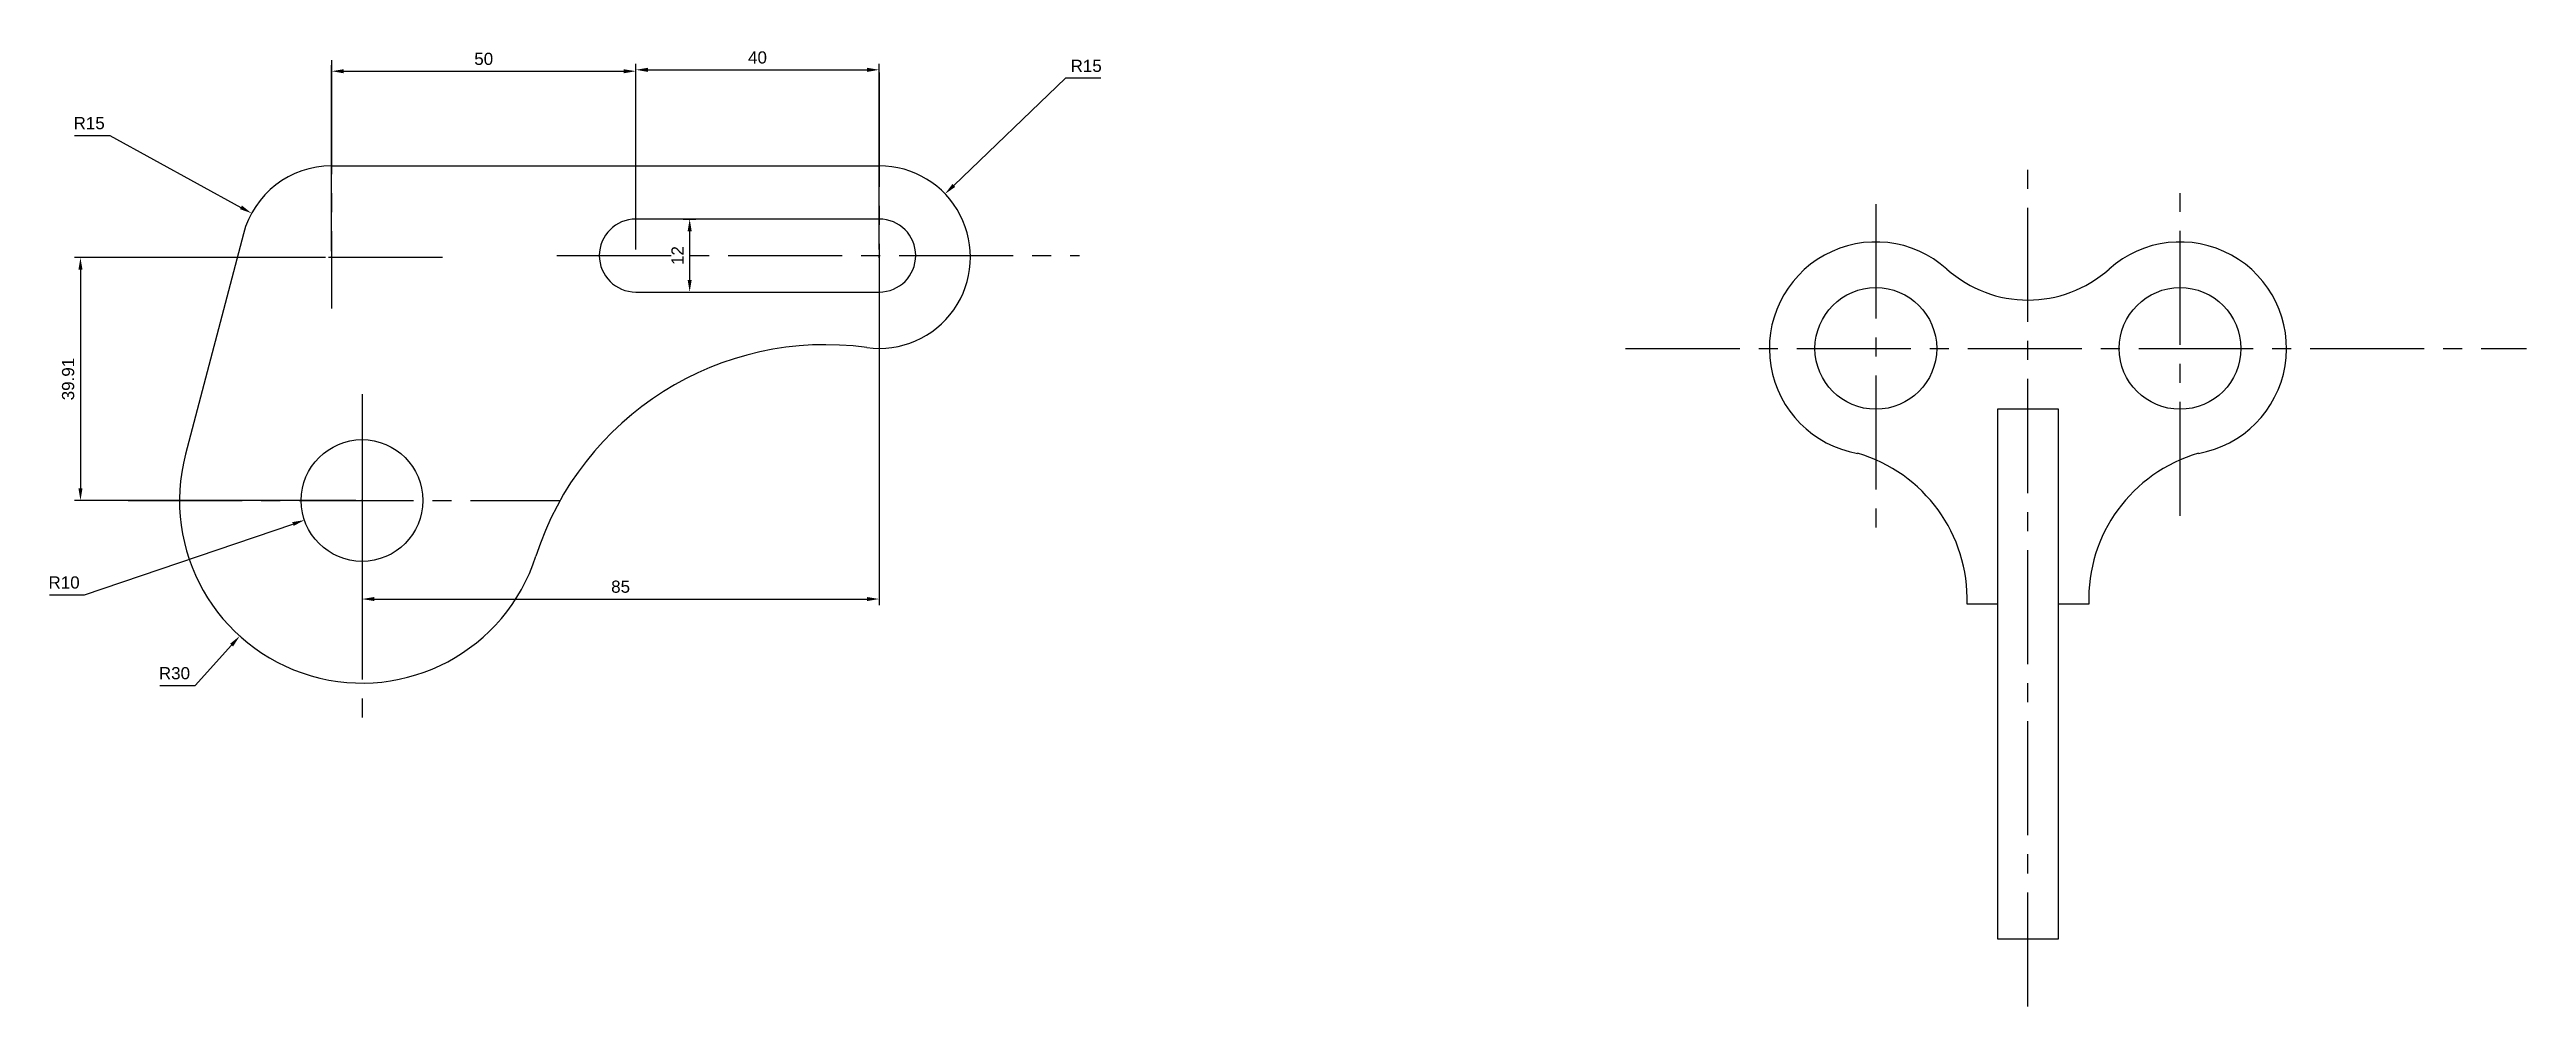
# Model space of a CAD drawing. Header units: millimetres. Extents: x 68 to 1734, y -38 to 214.
# Drawn here: x 415.7 to 822.8, y -38.2 to 119 of the extents above; entities that cross this region are included whole.
import ezdxf

# ---------------------------------------------------------------- set-up
doc = ezdxf.new("R2010")
doc.units = ezdxf.units.MM
doc.header["$LTSCALE"] = 5
doc.header["$MEASUREMENT"] = 0
doc.linetypes.add('CENTER2', pattern=[1.125, 0.75, -0.125, 0.125, -0.125])
doc.styles.get("Standard").update_dxf_attribs({"font": 'arial.ttf'})
doc.dimstyles.get("Standard").update_dxf_attribs({"dimtxt": 2, "dimasz": 2, "dimexe": 1, "dimexo": 1, "dimgap": 1, "dimtad": 1, "dimtoh": 1, "dimdsep": 46, "dimtxsty": 'Standard', "dimcen": 0.09, "dimclrt": 2, "dimadec": 0, "dimazin": 0, "dimtfac": 1, "dimtofl": 0, "dimtmove": 0, "dimatfit": 3, "dimfxl": 1, "dimtolj": 1, "dimtzin": 0, "dimarcsym": 0})

msp = doc.modelspace()

# ---------------------------------------------------------------- blocks, each defined once
blk = doc.blocks.new('*D2')
at = {"color": 0, "lineweight": -2, "ltscale": 5, "transparency": 16777216}
for p, q in [((552.1, 84.17), (552.1, 27.72)), ((467.1, 43.91), (467.1, 27.72)), ((469.1, 28.72), (550.1, 28.72))]:
    blk.add_line(p, q, dxfattribs=at)
at = {"color": 0, "ltscale": 5, "transparency": 16777216}
for points in [[(469.1, 29.05), (469.1, 28.39), (467.1, 28.72)], [(550.1, 29.05), (550.1, 28.39), (552.1, 28.72)]]:
    blk.add_solid(points, dxfattribs=at)
at = {"layer": 'Defpoints', "color": 0, "ltscale": 5, "transparency": 16777216}
for p in [(552.1, 85.17), (467.1, 44.91), (552.1, 28.72)]:
    blk.add_point(p, dxfattribs=at)
at = {"color": 2, "ltscale": 5, "transparency": 16777216, "insert": (509.6, 30.74), "char_height": 2, "attachment_point": 5}
blk.add_mtext('\\A1;85', dxfattribs=at)
blk = doc.blocks.new('*D3')
at = {"color": 0, "lineweight": -2, "ltscale": 5, "transparency": 16777216}
for p, q in [((519.88, 91.17), (521.95, 91.17)), ((520.95, 89.17), (520.95, 81.17)), ((519.88, 79.17), (521.95, 79.17))]:
    blk.add_line(p, q, dxfattribs=at)
at = {"color": 0, "ltscale": 5, "transparency": 16777216}
for points in [[(520.62, 89.17), (521.28, 89.17), (520.95, 91.17)], [(520.62, 81.17), (521.28, 81.17), (520.95, 79.17)]]:
    blk.add_solid(points, dxfattribs=at)
at = {"layer": 'Defpoints', "color": 0, "ltscale": 5, "transparency": 16777216}
for p in [(518.88, 91.17), (518.88, 79.17), (520.95, 79.17)]:
    blk.add_point(p, dxfattribs=at)
at = {"color": 2, "ltscale": 5, "transparency": 16777216, "insert": (518.95, 85.17), "char_height": 2, "attachment_point": 5, "rotation": 90}
blk.add_mtext('\\A1;12', dxfattribs=at)
blk = doc.blocks.new('*D4')
at = {"color": 0, "lineweight": -2, "ltscale": 5, "transparency": 16777216}
for p, q in [((512.1, 86.17), (512.1, 116.69)), ((514.1, 115.69), (550.1, 115.69)), ((552.1, 86.17), (552.1, 116.69))]:
    blk.add_line(p, q, dxfattribs=at)
at = {"color": 0, "ltscale": 5, "transparency": 16777216}
for points in [[(514.1, 116.02), (514.1, 115.35), (512.1, 115.69)], [(550.1, 116.02), (550.1, 115.35), (552.1, 115.69)]]:
    blk.add_solid(points, dxfattribs=at)
at = {"layer": 'Defpoints', "color": 0, "ltscale": 5, "transparency": 16777216}
for p in [(552.1, 115.69), (512.1, 85.17), (552.1, 85.17)]:
    blk.add_point(p, dxfattribs=at)
at = {"color": 2, "ltscale": 5, "transparency": 16777216, "insert": (532.1, 117.71), "char_height": 2, "attachment_point": 5}
blk.add_mtext('\\A1;40', dxfattribs=at)
blk = doc.blocks.new('*D5')
at = {"color": 0, "lineweight": -2, "ltscale": 5, "transparency": 16777216}
for p, q in [((462.1, 85.91), (462.1, 116.46)), ((464.1, 115.46), (510.1, 115.46)), ((512.1, 86.17), (512.1, 116.46))]:
    blk.add_line(p, q, dxfattribs=at)
at = {"color": 0, "ltscale": 5, "transparency": 16777216}
for points in [[(464.1, 115.79), (464.1, 115.12), (462.1, 115.46)], [(510.1, 115.79), (510.1, 115.12), (512.1, 115.46)]]:
    blk.add_solid(points, dxfattribs=at)
at = {"layer": 'Defpoints', "color": 0, "ltscale": 5, "transparency": 16777216}
for p in [(512.1, 115.46), (462.1, 84.91), (512.1, 85.17)]:
    blk.add_point(p, dxfattribs=at)
at = {"color": 2, "ltscale": 5, "transparency": 16777216, "insert": (487.1, 117.48), "char_height": 2, "attachment_point": 5}
blk.add_mtext('\\A1;50', dxfattribs=at)
blk = doc.blocks.new('*D6')
at = {"color": 0, "lineweight": -2, "ltscale": 5, "transparency": 16777216}
for p, q in [((419.85, 104.9), (425.65, 104.9)), ((425.65, 104.9), (447.2, 93.09)), ((462.01, 84.91), (462.19, 84.91)), ((462.1, 84.82), (462.1, 85))]:
    blk.add_line(p, q, dxfattribs=at)
at = {"color": 0, "ltscale": 5, "transparency": 16777216}
blk.add_solid([(447.36, 93.38), (447.04, 92.79), (448.95, 92.12)], dxfattribs=at)
at = {"layer": 'Defpoints', "color": 0, "ltscale": 5, "transparency": 16777216}
for p in [(448.95, 92.12), (462.1, 84.91)]:
    blk.add_point(p, dxfattribs=at)
at = {"color": 2, "ltscale": 5, "transparency": 16777216, "insert": (422.25, 106.92), "char_height": 2, "attachment_point": 5}
blk.add_mtext('\\A1;R15', dxfattribs=at)
blk = doc.blocks.new('*D7')
at = {"color": 0, "lineweight": -2, "ltscale": 5, "transparency": 16777216}
for p, q in [((461.1, 84.82), (419.82, 84.82)), ((420.82, 82.82), (420.82, 46.91)), ((466.1, 44.91), (419.82, 44.91))]:
    blk.add_line(p, q, dxfattribs=at)
at = {"color": 0, "ltscale": 5, "transparency": 16777216}
for points in [[(420.49, 82.82), (421.16, 82.82), (420.82, 84.82)], [(420.49, 46.91), (421.16, 46.91), (420.82, 44.91)]]:
    blk.add_solid(points, dxfattribs=at)
at = {"layer": 'Defpoints', "color": 0, "ltscale": 5, "transparency": 16777216}
for p in [(462.1, 84.82), (420.82, 44.91), (467.1, 44.91)]:
    blk.add_point(p, dxfattribs=at)
at = {"color": 2, "ltscale": 5, "transparency": 16777216, "insert": (418.8, 64.87), "char_height": 2, "attachment_point": 5, "rotation": 90}
blk.add_mtext('\\A1;39.91', dxfattribs=at)
blk = doc.blocks.new('*D8')
at = {"color": 0, "lineweight": -2, "ltscale": 5, "transparency": 16777216}
for p, q in [((582.73, 114.31), (564.37, 96.69)), ((588.52, 114.31), (582.73, 114.31)), ((552.01, 84.91), (552.19, 84.91)), ((552.1, 84.82), (552.1, 85))]:
    blk.add_line(p, q, dxfattribs=at)
at = {"color": 0, "ltscale": 5, "transparency": 16777216}
blk.add_solid([(564.14, 96.93), (564.6, 96.44), (562.92, 95.3)], dxfattribs=at)
at = {"layer": 'Defpoints', "color": 0, "ltscale": 5, "transparency": 16777216}
for p in [(562.92, 95.3), (552.1, 84.91)]:
    blk.add_point(p, dxfattribs=at)
at = {"color": 2, "ltscale": 5, "transparency": 16777216, "insert": (586.12, 116.33), "char_height": 2, "attachment_point": 5}
blk.add_mtext('\\A1;R15', dxfattribs=at)
blk = doc.blocks.new('*D9')
at = {"color": 0, "lineweight": -2, "ltscale": 5, "transparency": 16777216}
for p, q in [((467.01, 44.91), (467.19, 44.91)), ((467.1, 44.82), (467.1, 45)), ((421.51, 29.41), (455.74, 41.05)), ((415.74, 29.41), (421.51, 29.41))]:
    blk.add_line(p, q, dxfattribs=at)
at = {"color": 0, "ltscale": 5, "transparency": 16777216}
blk.add_solid([(455.63, 41.36), (455.85, 40.73), (457.64, 41.69)], dxfattribs=at)
at = {"layer": 'Defpoints', "color": 0, "ltscale": 5, "transparency": 16777216}
for p in [(467.1, 44.91), (457.64, 41.69)]:
    blk.add_point(p, dxfattribs=at)
at = {"color": 2, "ltscale": 5, "transparency": 16777216, "insert": (418.13, 31.43), "char_height": 2, "attachment_point": 5}
blk.add_mtext('\\A1;R10', dxfattribs=at)
blk = doc.blocks.new('*D10')
at = {"color": 0, "lineweight": -2, "ltscale": 5, "transparency": 16777216}
for p, q in [((467.01, 44.91), (467.19, 44.91)), ((467.1, 44.82), (467.1, 45)), ((439.65, 14.49), (445.66, 21.16)), ((433.88, 14.49), (439.65, 14.49))]:
    blk.add_line(p, q, dxfattribs=at)
at = {"color": 0, "ltscale": 5, "transparency": 16777216}
blk.add_solid([(445.42, 21.38), (445.91, 20.93), (447, 22.64)], dxfattribs=at)
at = {"layer": 'Defpoints', "color": 0, "ltscale": 5, "transparency": 16777216}
for p in [(467.1, 44.91), (447, 22.64)]:
    blk.add_point(p, dxfattribs=at)
at = {"color": 2, "ltscale": 5, "transparency": 16777216, "insert": (436.27, 16.52), "char_height": 2, "attachment_point": 5}
blk.add_mtext('\\A1;R30', dxfattribs=at)

# ---------------------------------------------------------------- dimensions: what is measured, and where the dimension line sits
at = {"ltscale": 5}
for base, p1, p2, picture, middle in [((512.103, 115.457), (462.103, 84.912), (512.103, 85.168), '*D5', (487.103, 117.478)), ((552.103, 115.687), (512.103, 85.168), (552.103, 85.168), '*D4', (532.103, 117.708)), ((552.103, 28.721), (467.103, 44.912), (552.103, 85.168), '*D2', (509.603, 30.742))]:
    dim = msp.add_linear_dim(base=base, p1=p1, p2=p2, dimstyle='Standard', dxfattribs=at)
    dim.commit()
    dim.dimension.update_dxf_attribs({"geometry": picture, "text_midpoint": middle})
for center, mpoint, picture, middle in [((552.103, 84.912), (562.923, 95.3), '*D8', (586.122, 114.31)), ((462.103, 84.912), (448.95, 92.124), '*D6', (422.248, 104.902)), ((467.103, 44.912), (457.635, 41.693), '*D9', (418.126, 29.409)), ((467.103, 44.912), (447.004, 22.64), '*D10', (436.268, 14.494))]:
    dim = msp.add_radius_dim(center=center, mpoint=mpoint, dimstyle='Standard', dxfattribs=at)
    dim.commit()
    dim.dimension.update_dxf_attribs({"geometry": picture, "text_midpoint": middle, "dimtype": 164})
for base, p1, p2, picture, middle in [((520.95, 79.168), (518.883, 91.168), (518.883, 79.168), '*D3', (518.945, 85.168)), ((420.823, 44.912), (462.103, 84.822), (467.103, 44.912), '*D7', (418.801, 64.867))]:
    dim = msp.add_linear_dim(base=base, p1=p1, p2=p2, angle=90, dimstyle='Standard', dxfattribs=at)
    dim.commit()
    dim.dimension.update_dxf_attribs({"geometry": picture, "text_midpoint": middle})

# ---------------------------------------------------------------- linework, layer by layer
at = {"color": 85, "linetype": 'CENTER2', "ltscale": 5, "true_color": 0x58ba48}
for p, q in [((462.103, 117.293), (462.103, 76.449)), ((552.103, 115.228), (552.103, 55.109)), ((740.908, -38.231), (740.908, 99.828)), ((765.908, 42.368), (765.908, 95.408)), ((715.908, 93.588), (715.908, 40.028)), ((433.453, 84.912), (480.302, 84.912)), ((499.133, 85.168), (585.022, 85.168)), ((674.784, 69.904), (822.843, 69.904)), ((467.103, 62.396), (467.103, 8.441)), ((428.664, 44.912), (499.649, 44.912))]:
    msp.add_line(p, q, dxfattribs=at)
at = {"ltscale": 5}
for p, q in [((462.103, 99.912), (552.103, 99.912)), ((447.595, 88.724), (438.087, 52.535)), ((745.908, 59.904), (735.908, 59.904)), ((735.908, 59.904), (735.908, -27.096)), ((745.908, -27.096), (745.908, 59.904)), ((735.908, 27.904), (730.908, 27.904)), ((750.908, 27.904), (745.908, 27.904)), ((735.908, -27.096), (745.908, -27.096))]:
    msp.add_line(p, q, dxfattribs=at)
msp.add_lwpolyline([(552.103, 91.168), (512.103, 91.168, 1), (512.103, 79.168), (552.103, 79.168, 1), (552.103, 91.168, -1)], format="xyb", dxfattribs=at)
for centre in [(715.908, 69.904), (765.908, 69.904), (467.103, 44.912)]:
    msp.add_circle(centre, 10, dxfattribs=at)
for centre, radius, start, end in [((462.103, 84.912), 15, 90, 165.27957), ((552.103, 84.912), 15, 262.20865, 90), ((715.908, 69.904), 17.5, 48.18969, 260.11002), ((765.908, 69.904), 17.5, 279.88998, 131.81031), ((740.908, 97.855), 20, 228.18969, 311.81031), ((543.291, 20.512), 50, 82.20865, 162.24188), ((467.103, 44.912), 30, 165.27957, 342.24188), ((705.919, 28.66), 25, 358.26925, 73.78073), ((775.896, 28.66), 25, 106.21927, 181.73075)]:
    msp.add_arc(centre, radius, start, end, dxfattribs=at)

msp.set_redraw_order([(e.dxf.handle, doc.entitydb.next_handle()) for e in msp.query("TEXT MTEXT ATTDEF DIMENSION ARC_DIMENSION")])  # texts and dimensions are drawn at this point

doc.saveas('drawing.dxf')
